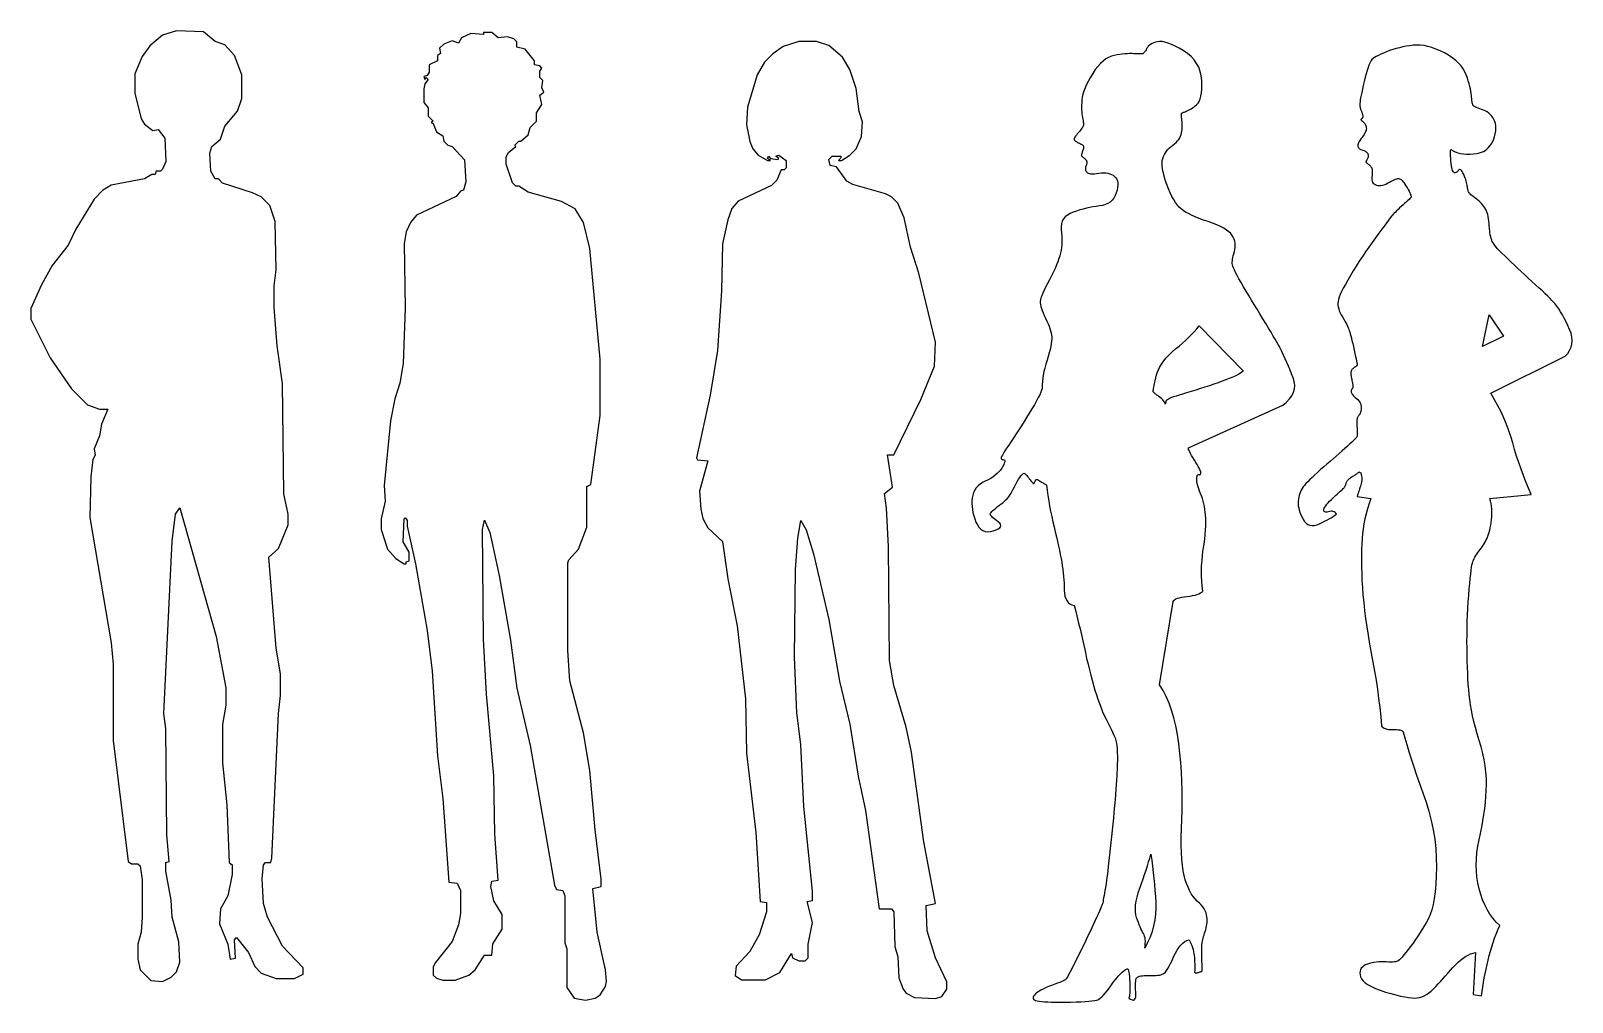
# Model space of a CAD drawing. Extents: x -1390 to 1230, y -629 to 1021.
import ezdxf

# ---------------------------------------------------------------- set-up
doc = ezdxf.new("R2010")
doc.units = 0
doc.header["$LTSCALE"] = 20
doc.layers.add('_____1', color=7, linetype='CONTINUOUS')

msp = doc.modelspace()

# ---------------------------------------------------------------- linework, layer by layer
at = {"layer": '_____1', "color": 0, "linetype": 'CONTINUOUS', "flags": 128}
for points in [[(-1142.7, 1021.4), (-1166.4, 1014.1), (-1166.4, 1014.1), (-1188.2, 995.9), (-1188.2, 995.9), (-1201, 977.7), (-1201, 977.7), (-1213.7, 948.5), (-1213.7, 948.5), (-1213.7, 915.7), (-1213.7, 915.7), (-1202.8, 872), (-1202.8, 872), (-1197.3, 862.9), (-1197.3, 862.9), (-1182.8, 852), (-1182.8, 852), (-1173.7, 853.8), (-1173.7, 853.8), (-1162.7, 839.2), (-1162.7, 839.2), (-1160.9, 799.2), (-1160.9, 799.2), (-1166.4, 786.4), (-1166.4, 786.4), (-1170, 782.8), (-1170, 782.8), (-1177.3, 782.8), (-1177.3, 782.8), (-1179.1, 777.3), (-1179.1, 777.3), (-1184.6, 777.3), (-1184.6, 777.3), (-1197.3, 770), (-1197.3, 770), (-1253.8, 759.1), (-1253.8, 759.1), (-1268.4, 750), (-1268.4, 750), (-1282.9, 735.4), (-1282.9, 735.4), (-1313.9, 684.4), (-1313.9, 684.4), (-1326.7, 657.1), (-1326.7, 657.1), (-1354, 622.5), (-1354, 622.5), (-1372.2, 589.7), (-1372.2, 589.7), (-1390.4, 549.6), (-1390.4, 549.6), (-1390.4, 531.4), (-1390.4, 531.4), (-1357.6, 465.8), (-1357.6, 465.8), (-1321.2, 413), (-1321.2, 413), (-1293.9, 385.7), (-1293.9, 385.7), (-1273.8, 378.4), (-1273.8, 378.4), (-1259.3, 378.4), (-1259.3, 378.4), (-1270.2, 352.9), (-1270.2, 352.9), (-1273.8, 332.9), (-1273.8, 332.9), (-1282.9, 311), (-1282.9, 311), (-1281.1, 300.1), (-1281.1, 300.1), (-1284.8, 292.8), (-1284.8, 292.8), (-1288.4, 263.6), (-1288.4, 263.6), (-1290.2, 194.4), (-1290.2, 194.4), (-1253.8, -18.7), (-1253.8, -18.7), (-1250.2, -55.1), (-1250.2, -55.1), (-1250.2, -184.4), (-1250.2, -184.4), (-1224.7, -390.3), (-1224.7, -390.3), (-1219.2, -393.9), (-1219.2, -393.9), (-1208.3, -393.9), (-1208.3, -393.9), (-1204.6, -397.6), (-1204.6, -397.6), (-1201, -421.2), (-1201, -421.2), (-1201, -485), (-1201, -485), (-1202.8, -510.5), (-1202.8, -510.5), (-1208.3, -530.5), (-1208.3, -530.5), (-1208.3, -556), (-1208.3, -556), (-1204.6, -574.2), (-1204.6, -574.2), (-1186.4, -592.5), (-1186.4, -592.5), (-1166.4, -594.3), (-1166.4, -594.3), (-1151.8, -587), (-1151.8, -587), (-1142.7, -577.9), (-1142.7, -577.9), (-1137.2, -561.5), (-1137.2, -561.5), (-1139, -526.9), (-1139, -526.9), (-1150, -485), (-1150, -485), (-1151.8, -455.9), (-1151.8, -455.9), (-1160.9, -406.7), (-1160.9, -406.7), (-1160.9, -392.1), (-1160.9, -392.1), (-1155.4, -390.3), (-1155.4, -390.3), (-1159.1, -344.7), (-1159.1, -344.7), (-1160.9, -164.4), (-1160.9, -164.4), (-1164.5, -138.9), (-1164.5, -138.9), (-1150, 154.3), (-1150, 154.3), (-1144.5, 199.9), (-1144.5, 199.9), (-1137.2, 210.8), (-1137.2, 210.8), (-1075.3, -7.8), (-1075.3, -7.8), (-1058.9, -95.2), (-1058.9, -95.2), (-1058.9, -124.3), (-1058.9, -124.3), (-1064.4, -157.1), (-1064.4, -157.1), (-1064.4, -222.7), (-1064.4, -222.7), (-1057.1, -293.7), (-1057.1, -293.7), (-1053.4, -392.1), (-1053.4, -392.1), (-1048, -395.7), (-1048, -395.7), (-1048, -412.1), (-1048, -412.1), (-1055.3, -448.6), (-1055.3, -448.6), (-1068, -470.4), (-1068, -470.4), (-1069.8, -495.9), (-1069.8, -495.9), (-1055.3, -530.5), (-1055.3, -530.5), (-1051.6, -556), (-1051.6, -556), (-1042.5, -554.2), (-1042.5, -554.2), (-1044.3, -523.2), (-1044.3, -523.2), (-1040.7, -519.6), (-1040.7, -519.6), (-1020.6, -545.1), (-1020.6, -545.1), (-1009.7, -568.8), (-1009.7, -568.8), (-998.8, -579.7), (-998.8, -579.7), (-973.3, -588.8), (-973.3, -588.8), (-942.3, -588.8), (-942.3, -588.8), (-927.7, -581.5), (-927.7, -581.5), (-927.7, -570.6), (-927.7, -570.6), (-962.4, -534.2), (-962.4, -534.2), (-987.9, -485), (-987.9, -485), (-995.1, -461.3), (-995.1, -461.3), (-997, -419.4), (-997, -419.4), (-995.1, -395.7), (-995.1, -395.7), (-991.5, -392.1), (-991.5, -392.1), (-982.4, -392.1), (-982.4, -392.1), (-980.6, -384.8), (-980.6, -384.8), (-969.6, -138.9), (-969.6, -138.9), (-966, -107.9), (-966, -107.9), (-966, -71.5), (-966, -71.5), (-973.3, -27.8), (-973.3, -27.8), (-986, 127), (-986, 127), (-969.6, 141.6), (-969.6, 141.6), (-953.2, 181.7), (-953.2, 181.7), (-953.2, 199.9), (-953.2, 199.9), (-960.5, 234.5), (-960.5, 234.5), (-962.4, 422.1), (-962.4, 422.1), (-971.5, 485.9), (-971.5, 485.9), (-976.9, 551.4), (-976.9, 551.4), (-976.9, 587.9), (-976.9, 587.9), (-973.3, 615.2), (-973.3, 615.2), (-975.1, 697.2), (-975.1, 697.2), (-984.2, 724.5), (-984.2, 724.5), (-998.8, 739.1), (-998.8, 739.1), (-1013.4, 746.3), (-1013.4, 746.3), (-1064.4, 762.7), (-1064.4, 762.7), (-1071.6, 770), (-1071.6, 770), (-1077.1, 770), (-1077.1, 770), (-1084.4, 782.8), (-1084.4, 782.8), (-1086.2, 813.7), (-1086.2, 813.7), (-1082.6, 824.7), (-1082.6, 824.7), (-1068, 837.4), (-1068, 837.4), (-1060.7, 859.3), (-1060.7, 859.3), (-1038.9, 884.8), (-1038.9, 884.8), (-1031.6, 906.6), (-1031.6, 906.6), (-1031.6, 946.7), (-1031.6, 946.7), (-1044.3, 979.5), (-1044.3, 979.5), (-1060.7, 997.7), (-1060.7, 997.7), (-1077.1, 1003.2), (-1077.1, 1003.2), (-1097.1, 1019.6), (-1097.1, 1019.6), (-1142.7, 1021.4)], [(-642.4, 1016.7), (-658.3, 1009.6), (-658.3, 1009.6), (-663.6, 1000.7), (-663.6, 1000.7), (-674.3, 1004.2), (-674.3, 1004.2), (-688.5, 998.9), (-688.5, 998.9), (-695.6, 991.8), (-695.6, 991.8), (-693.8, 983), (-693.8, 983), (-699.1, 979.4), (-699.1, 979.4), (-699.1, 970.5), (-699.1, 970.5), (-713.3, 963.4), (-713.3, 963.4), (-713.3, 951), (-713.3, 951), (-716.9, 945.7), (-716.9, 945.7), (-722.2, 943.9), (-722.2, 943.9), (-720.4, 938.6), (-720.4, 938.6), (-718.6, 942.2), (-718.6, 942.2), (-715.1, 938.6), (-715.1, 938.6), (-720.4, 931.5), (-720.4, 931.5), (-722.2, 922.7), (-722.2, 922.7), (-722.2, 899.6), (-722.2, 899.6), (-715.1, 890.7), (-715.1, 890.7), (-715.1, 876.5), (-715.1, 876.5), (-706.2, 867.7), (-706.2, 867.7), (-709.8, 865.9), (-709.8, 865.9), (-706.2, 864.1), (-706.2, 864.1), (-700.9, 849.9), (-700.9, 849.9), (-690.2, 842.8), (-690.2, 842.8), (-688.5, 834), (-688.5, 834), (-681.4, 826.9), (-681.4, 826.9), (-674.3, 825.1), (-674.3, 825.1), (-653, 802), (-653, 802), (-651.2, 764.8), (-651.2, 764.8), (-654.8, 750.6), (-654.8, 750.6), (-660.1, 748.8), (-660.1, 748.8), (-667.2, 740), (-667.2, 740), (-734.6, 708), (-734.6, 708), (-745.2, 695.6), (-745.2, 695.6), (-752.3, 679.7), (-752.3, 679.7), (-755.9, 660.2), (-755.9, 660.2), (-754.1, 550.2), (-754.1, 550.2), (-757.6, 456.2), (-757.6, 456.2), (-763, 422.5), (-763, 422.5), (-771.8, 395.9), (-771.8, 395.9), (-778.9, 358.6), (-778.9, 358.6), (-789.6, 248.7), (-789.6, 248.7), (-787.8, 222.1), (-787.8, 222.1), (-794.9, 191.9), (-794.9, 191.9), (-794.9, 174.2), (-794.9, 174.2), (-784.3, 140.5), (-784.3, 140.5), (-770.1, 124.5), (-770.1, 124.5), (-755.9, 115.6), (-755.9, 115.6), (-752.3, 115.6), (-752.3, 115.6), (-752.3, 119.2), (-752.3, 119.2), (-747, 121), (-747, 121), (-747, 135.2), (-747, 135.2), (-757.6, 152.9), (-757.6, 152.9), (-755.9, 191.9), (-755.9, 191.9), (-754.1, 193.7), (-754.1, 193.7), (-750.6, 190.1), (-750.6, 190.1), (-750.6, 179.5), (-750.6, 179.5), (-736.4, 115.6), (-736.4, 115.6), (-716.9, 2.1), (-716.9, 2.1), (-708, -67), (-708, -67), (-699.1, -210.7), (-699.1, -210.7), (-690.2, -283.4), (-690.2, -283.4), (-679.6, -425.3), (-679.6, -425.3), (-665.4, -427.1), (-665.4, -427.1), (-660.1, -439.5), (-660.1, -439.5), (-660.1, -478.5), (-660.1, -478.5), (-663.6, -498), (-663.6, -498), (-674.3, -526.4), (-674.3, -526.4), (-702.7, -561.9), (-702.7, -561.9), (-706.2, -569), (-706.2, -569), (-706.2, -583.2), (-706.2, -583.2), (-700.9, -588.5), (-700.9, -588.5), (-690.2, -592), (-690.2, -592), (-669, -592), (-669, -592), (-645.9, -583.2), (-645.9, -583.2), (-635.3, -574.3), (-635.3, -574.3), (-619.3, -549.5), (-619.3, -549.5), (-606.9, -549.5), (-606.9, -549.5), (-605.1, -530), (-605.1, -530), (-589.1, -505.1), (-589.1, -505.1), (-589.1, -480.3), (-589.1, -480.3), (-603.3, -457.2), (-603.3, -457.2), (-608.7, -432.4), (-608.7, -432.4), (-606.9, -423.5), (-606.9, -423.5), (-596.2, -421.8), (-596.2, -421.8), (-601.6, -343.7), (-601.6, -343.7), (-603.3, -244.4), (-603.3, -244.4), (-615.8, -106.1), (-615.8, -106.1), (-621.1, -12.1), (-621.1, -12.1), (-622.8, 174.2), (-622.8, 174.2), (-619.3, 190.1), (-619.3, 190.1), (-610.4, 168.9), (-610.4, 168.9), (-594.5, 96.1), (-594.5, 96.1), (-575, -13.8), (-575, -13.8), (-564.3, -95.4), (-564.3, -95.4), (-541.3, -193), (-541.3, -193), (-500.5, -430.6), (-500.5, -430.6), (-496.9, -437.7), (-496.9, -437.7), (-486.3, -439.5), (-486.3, -439.5), (-482.7, -448.4), (-482.7, -448.4), (-482.7, -528.2), (-482.7, -528.2), (-479.2, -538.8), (-479.2, -538.8), (-479.2, -604.5), (-479.2, -604.5), (-466.8, -622.2), (-466.8, -622.2), (-447.3, -625.7), (-447.3, -625.7), (-431.3, -622.2), (-431.3, -622.2), (-422.4, -616.9), (-422.4, -616.9), (-413.6, -602.7), (-413.6, -602.7), (-411.8, -593.8), (-411.8, -593.8), (-413.6, -574.3), (-413.6, -574.3), (-427.7, -510.4), (-427.7, -510.4), (-434.8, -436), (-434.8, -436), (-420.7, -432.4), (-420.7, -432.4), (-420.7, -420), (-420.7, -420), (-431.3, -336.6), (-431.3, -336.6), (-440.2, -235.5), (-440.2, -235.5), (-450.8, -171.7), (-450.8, -171.7), (-473.9, -83), (-473.9, -83), (-477.4, -31.6), (-477.4, -31.6), (-477.4, 117.4), (-477.4, 117.4), (-475.6, 122.7), (-475.6, 122.7), (-459.7, 140.5), (-459.7, 140.5), (-445.5, 177.7), (-445.5, 177.7), (-445.5, 246.9), (-445.5, 246.9), (-438.4, 250.4), (-438.4, 250.4), (-422.4, 367.5), (-422.4, 367.5), (-422.4, 463.3), (-422.4, 463.3), (-440.2, 651.3), (-440.2, 651.3), (-450.8, 695.6), (-450.8, 695.6), (-465, 718.7), (-465, 718.7), (-488.1, 731.1), (-488.1, 731.1), (-544.8, 747.1), (-544.8, 747.1), (-560.8, 757.7), (-560.8, 757.7), (-566.1, 757.7), (-566.1, 757.7), (-571.4, 763), (-571.4, 763), (-582.1, 795), (-582.1, 795), (-582.1, 807.4), (-582.1, 807.4), (-578.5, 814.5), (-578.5, 814.5), (-566.1, 825.1), (-566.1, 825.1), (-567.9, 826.9), (-567.9, 826.9), (-560.8, 834), (-560.8, 834), (-557.2, 834), (-557.2, 834), (-544.8, 844.6), (-544.8, 844.6), (-541.3, 857), (-541.3, 857), (-530.6, 867.7), (-530.6, 867.7), (-530.6, 881.9), (-530.6, 881.9), (-521.8, 896.1), (-521.8, 896.1), (-525.3, 912), (-525.3, 912), (-518.2, 917.3), (-518.2, 917.3), (-521.8, 924.4), (-521.8, 924.4), (-520, 936.8), (-520, 936.8), (-525.3, 942.2), (-525.3, 942.2), (-525.3, 952.8), (-525.3, 952.8), (-521.8, 958.1), (-521.8, 958.1), (-525.3, 961.7), (-525.3, 961.7), (-534.2, 963.4), (-534.2, 963.4), (-534.2, 970.5), (-534.2, 970.5), (-550.1, 990.1), (-550.1, 990.1), (-564.3, 993.6), (-564.3, 993.6), (-564.3, 1002.5), (-564.3, 1002.5), (-569.6, 1007.8), (-569.6, 1007.8), (-580.3, 1011.3), (-580.3, 1011.3), (-596.2, 1009.6), (-596.2, 1009.6), (-606.9, 1018.4), (-606.9, 1018.4), (-621.1, 1018.4), (-621.1, 1018.4), (-621.1, 1014.9), (-621.1, 1014.9), (-642.4, 1016.7)], [(-85, 1003.4), (-111.6, 994.5), (-111.6, 994.5), (-129.3, 982.1), (-129.3, 982.1), (-143.5, 967.9), (-143.5, 967.9), (-155.9, 946.6), (-155.9, 946.6), (-171.9, 891.6), (-171.9, 891.6), (-173.7, 861.5), (-173.7, 861.5), (-168.3, 833.1), (-168.3, 833.1), (-163, 820.7), (-163, 820.7), (-154.2, 810), (-154.2, 810), (-138.2, 801.2), (-138.2, 801.2), (-132.9, 801.2), (-132.9, 801.2), (-138.2, 804.7), (-138.2, 804.7), (-136.4, 808.3), (-136.4, 808.3), (-132.9, 804.7), (-132.9, 804.7), (-120.5, 802.9), (-120.5, 802.9), (-118.7, 804.7), (-118.7, 804.7), (-124, 808.3), (-124, 808.3), (-118.7, 810), (-118.7, 810), (-106.3, 801.2), (-106.3, 801.2), (-106.3, 788.7), (-106.3, 788.7), (-109.8, 785.2), (-109.8, 785.2), (-115.1, 785.2), (-115.1, 785.2), (-122.2, 767.5), (-122.2, 767.5), (-131.1, 758.6), (-131.1, 758.6), (-187.9, 732), (-187.9, 732), (-198.5, 719.6), (-198.5, 719.6), (-205.6, 700.1), (-205.6, 700.1), (-214.5, 659.3), (-214.5, 659.3), (-216.2, 579.5), (-216.2, 579.5), (-223.3, 478.4), (-223.3, 478.4), (-235.7, 402.1), (-235.7, 402.1), (-258.8, 295.7), (-258.8, 295.7), (-257, 292.1), (-257, 292.1), (-239.3, 290.4), (-239.3, 290.4), (-253.5, 238.9), (-253.5, 238.9), (-251.7, 208.8), (-251.7, 208.8), (-248.2, 192.8), (-248.2, 192.8), (-239.3, 176.8), (-239.3, 176.8), (-214.5, 153.8), (-214.5, 153.8), (-205.6, 89.9), (-205.6, 89.9), (-189.6, 10.1), (-189.6, 10.1), (-175.4, -114), (-175.4, -114), (-173.7, -206.3), (-173.7, -206.3), (-157.7, -341.1), (-157.7, -341.1), (-150.6, -458.1), (-150.6, -458.1), (-140, -459.9), (-140, -459.9), (-140, -475.9), (-140, -475.9), (-152.4, -514.9), (-152.4, -514.9), (-168.3, -543.3), (-168.3, -543.3), (-191.4, -568.1), (-191.4, -568.1), (-193.2, -584.1), (-193.2, -584.1), (-182.5, -591.1), (-182.5, -591.1), (-141.7, -591.1), (-141.7, -591.1), (-116.9, -578.7), (-116.9, -578.7), (-97.4, -546.8), (-97.4, -546.8), (-95.6, -553.9), (-95.6, -553.9), (-85, -559.2), (-85, -559.2), (-74.3, -559.2), (-74.3, -559.2), (-69, -553.9), (-69, -553.9), (-69, -530.8), (-69, -530.8), (-61.9, -493.6), (-61.9, -493.6), (-70.8, -458.1), (-70.8, -458.1), (-61.9, -456.4), (-61.9, -456.4), (-61.9, -440.4), (-61.9, -440.4), (-76.1, -296.7), (-76.1, -296.7), (-81.4, -192.1), (-81.4, -192.1), (-88.5, -137.1), (-88.5, -137.1), (-92.1, -43.1), (-92.1, -43.1), (-90.3, 105.9), (-90.3, 105.9), (-86.8, 159.1), (-86.8, 159.1), (-81.4, 189.3), (-81.4, 189.3), (-72.6, 173.3), (-72.6, 173.3), (-60.2, 132.5), (-60.2, 132.5), (-33.6, 20.8), (-33.6, 20.8), (-15.8, -83.9), (-15.8, -83.9), (1.9, -156.6), (1.9, -156.6), (16.1, -245.3), (16.1, -245.3), (28.5, -303.8), (28.5, -303.8), (51.6, -470.5), (51.6, -470.5), (72.9, -470.5), (72.9, -470.5), (76.4, -475.9), (76.4, -475.9), (78.2, -534.4), (78.2, -534.4), (83.5, -552.1), (83.5, -552.1), (85.3, -587.6), (85.3, -587.6), (92.4, -607.1), (92.4, -607.1), (97.7, -614.2), (97.7, -614.2), (111.9, -621.3), (111.9, -621.3), (147.4, -623.1), (147.4, -623.1), (158, -619.5), (158, -619.5), (166.9, -607.1), (166.9, -607.1), (166.9, -594.7), (166.9, -594.7), (147.4, -553.9), (147.4, -553.9), (133.2, -507.8), (133.2, -507.8), (131.4, -465.2), (131.4, -465.2), (147.4, -461.7), (147.4, -461.7), (127.8, -357), (127.8, -357), (106.6, -204.5), (106.6, -204.5), (97.7, -161.9), (97.7, -161.9), (76.4, -91), (76.4, -91), (69.3, -48.4), (69.3, -48.4), (67.5, 144.9), (67.5, 144.9), (64, 210.5), (64, 210.5), (60.5, 235.4), (60.5, 235.4), (74.6, 246), (74.6, 246), (65.8, 301), (65.8, 301), (76.4, 301), (76.4, 301), (122.5, 395), (122.5, 395), (145.6, 451.8), (145.6, 451.8), (147.4, 492.5), (147.4, 492.5), (119, 609.6), (119, 609.6), (104.8, 653.9), (104.8, 653.9), (94.2, 703.6), (94.2, 703.6), (83.5, 728.4), (83.5, 728.4), (72.9, 739.1), (72.9, 739.1), (62.2, 744.4), (62.2, 744.4), (7.2, 760.4), (7.2, 760.4), (-3.4, 765.7), (-3.4, 765.7), (-21.1, 790.5), (-21.1, 790.5), (-31.8, 792.3), (-31.8, 792.3), (-33.6, 802.9), (-33.6, 802.9), (-28.2, 808.3), (-28.2, 808.3), (-14, 808.3), (-14, 808.3), (-12.3, 806.5), (-12.3, 806.5), (-17.6, 801.2), (-17.6, 801.2), (-12.3, 801.2), (-12.3, 801.2), (1.9, 810), (1.9, 810), (12.6, 820.7), (12.6, 820.7), (21.4, 842), (21.4, 842), (23.2, 866.8), (23.2, 866.8), (17.9, 884.5), (17.9, 884.5), (12.6, 923.5), (12.6, 923.5), (1.9, 955.5), (1.9, 955.5), (-10.5, 976.8), (-10.5, 976.8), (-33.6, 996.3), (-33.6, 996.3), (-54.8, 1003.4), (-54.8, 1003.4), (-85, 1003.4)], [(1217.7, 468.5), (1222.1, 473.3), (1225.4, 478.3), (1227.8, 483.6), (1229.3, 489.1), (1229.7, 494.9), (1229.2, 501), (1227.8, 507.4), (1225.4, 514), (1222.4, 520.6), (1219.4, 526.9), (1216.4, 532.9), (1213.3, 538.5), (1210.1, 543.9), (1206.8, 548.9), (1203.5, 553.6), (1200.2, 558), (1200.2, 558), (1198.1, 560.5), (1195.4, 563.4), (1192.2, 566.7), (1188.4, 570.5), (1184.1, 574.7), (1179.1, 579.3), (1173.7, 584.3), (1167.6, 589.8), (1161.4, 595.5), (1155.2, 601.1), (1149.2, 606.6), (1143.2, 612.2), (1137.3, 617.6), (1131.5, 623), (1125.8, 628.4), (1120.2, 633.7), (1115, 638.8), (1110.3, 643.5), (1106.1, 647.8), (1102.5, 651.7), (1099.5, 655.3), (1097.1, 658.4), (1095.2, 661.2), (1093.9, 663.6), (1092.9, 665.9), (1092, 668.5), (1091.3, 671.4), (1090.6, 674.6), (1090, 678), (1089.6, 681.7), (1089.2, 685.6), (1088.9, 689.9), (1088.7, 694.1), (1088.2, 698.2), (1087.7, 702), (1087, 705.6), (1086.1, 709), (1085.1, 712.2), (1084, 715.1), (1082.7, 717.8), (1081.2, 720.4), (1079.6, 722.9), (1077.8, 725.3), (1075.8, 727.7), (1073.7, 729.9), (1071.4, 732.1), (1068.9, 734.2), (1066.2, 736.2), (1063.7, 738.2), (1061.4, 739.9), (1059.4, 741.5), (1057.6, 742.9), (1056.2, 744.2), (1055.1, 745.3), (1054.3, 746.3), (1053.8, 747), (1053.5, 747.8), (1053.1, 748.8), (1052.8, 749.8), (1052.5, 751), (1052.2, 752.4), (1052, 753.9), (1051.7, 755.5), (1051.5, 757.3), (1051.2, 759.3), (1050.8, 761.3), (1050.2, 763.6), (1049.5, 766), (1048.7, 768.6), (1047.7, 771.3), (1046.6, 774.1), (1045.3, 777.1), (1044, 780), (1042.8, 782.2), (1041.6, 784), (1040.4, 785.1), (1039.3, 785.8), (1038.3, 785.8), (1037.3, 785.3), (1036.3, 784.3), (1035.4, 783.1), (1034.5, 782.1), (1033.5, 781.3), (1032.6, 780.8), (1031.7, 780.4), (1030.8, 780.2), (1029.9, 780.3), (1028.9, 780.5), (1028, 781.2), (1027.2, 782.3), (1026.4, 784), (1025.7, 786.2), (1025.1, 788.9), (1024.5, 792.1), (1024, 795.9), (1023.6, 800.1), (1023.2, 804.4), (1022.9, 808.2), (1022.8, 811.4), (1022.7, 814.1), (1022.8, 816.3), (1023, 818), (1023.3, 819.1), (1023.7, 819.7), (1023.7, 819.7), (1027.2, 817.5), (1031.1, 815.6), (1035.3, 814.1), (1040, 812.9), (1045, 812.1), (1050.3, 811.8), (1056.1, 811.7), (1062.2, 812.1), (1068.3, 813), (1073.8, 814.4), (1078.8, 816.5), (1083.3, 819.2), (1087.2, 822.5), (1090.6, 826.4), (1093.5, 831), (1095.8, 836.1), (1097.6, 841.4), (1099, 846.4), (1099.8, 851.2), (1100.2, 855.7), (1100.1, 859.9), (1099.4, 863.8), (1098.3, 867.4), (1096.7, 870.8), (1094.8, 873.9), (1092.6, 876.7), (1090.3, 879.2), (1087.8, 881.5), (1085.1, 883.5), (1082.1, 885.2), (1079, 886.7), (1075.8, 887.9), (1072.6, 888.9), (1069.7, 889.9), (1067.3, 890.9), (1065.3, 891.8), (1063.6, 892.7), (1062.3, 893.6), (1061.4, 894.5), (1060.9, 895.3), (1060.6, 896.2), (1060.3, 897.5), (1060, 899), (1059.7, 900.9), (1059.4, 903.1), (1059.1, 905.6), (1058.8, 908.5), (1058.5, 911.6), (1058.1, 915), (1057.6, 918.7), (1056.8, 922.7), (1055.8, 926.9), (1054.6, 931.4), (1053.2, 936.2), (1051.6, 941.2), (1049.8, 946.5), (1047.5, 951.8), (1044.6, 957), (1041, 961.9), (1036.7, 966.7), (1031.7, 971.2), (1026, 975.6), (1019.7, 979.8), (1012.6, 983.8), (1005.3, 987.4), (998.2, 990.4), (991.3, 992.9), (984.5, 994.8), (978, 996.2), (971.6, 996.9), (965.4, 997.1), (959.3, 996.8), (953.4, 996), (947.6, 995.1), (941.8, 994), (936.1, 992.7), (930.5, 991.2), (924.9, 989.5), (919.4, 987.7), (914, 985.6), (908.9, 983.5), (904.3, 981.5), (900.3, 979.6), (896.7, 977.7), (893.7, 975.9), (891.3, 974.1), (889.3, 972.4), (887.9, 970.8), (886.8, 968.9), (885.5, 966.3), (884.2, 962.9), (882.8, 958.9), (881.3, 954.1), (879.7, 948.6), (878, 942.4), (876.3, 935.5), (874.6, 928.6), (873.2, 922.3), (871.9, 916.7), (870.9, 911.8), (870.1, 907.5), (869.5, 903.9), (869.1, 900.9), (868.9, 898.6), (868.9, 896.7), (868.9, 895), (869, 893.3), (869.2, 891.8), (869.4, 890.4), (869.7, 889.1), (870.1, 888), (870.5, 887), (871, 886), (871.4, 885.1), (871.8, 884), (872.2, 883), (872.6, 881.9), (872.9, 880.8), (873.2, 879.7), (873.4, 878.5), (873.6, 877.4), (873.8, 876.4), (873.8, 875.4), (873.7, 874.6), (873.5, 873.9), (873.3, 873.4), (872.9, 872.9), (872.5, 872.5), (872.1, 872.2), (871.7, 871.9), (871.4, 871.6), (871.1, 871.3), (870.9, 871.1), (870.8, 870.9), (870.7, 870.6), (870.7, 870.4), (870.8, 870.2), (871, 869.9), (871.4, 869.5), (871.8, 869.1), (872.4, 868.5), (873, 867.9), (873.8, 867.3), (874.7, 866.5), (875.6, 865.7), (876.4, 864.8), (877.2, 863.8), (877.8, 862.7), (878.4, 861.5), (879, 860.2), (879.4, 858.8), (879.7, 857.3), (879.9, 855.8), (879.8, 854), (879.3, 852.1), (878.6, 850.1), (877.5, 847.9), (876.1, 845.5), (874.5, 843), (872.5, 840.4), (870.6, 837.7), (868.9, 835.3), (867.5, 833.1), (866.5, 831), (865.8, 829.2), (865.3, 827.6), (865.2, 826.2), (865.4, 825), (865.8, 823.9), (866.4, 822.9), (867.2, 822), (868.1, 821.1), (869.3, 820.3), (870.6, 819.6), (872.2, 819), (873.9, 818.4), (875.6, 817.8), (877.2, 817.2), (878.5, 816.5), (879.7, 815.7), (880.7, 814.8), (881.5, 813.9), (882.1, 812.9), (882.5, 811.8), (882.8, 810.7), (882.9, 809.6), (883, 808.5), (882.9, 807.4), (882.7, 806.4), (882.4, 805.3), (882, 804.3), (881.4, 803.3), (880.8, 802.4), (880.4, 801.5), (879.9, 800.8), (879.6, 800.2), (879.4, 799.6), (879.2, 799.2), (879.1, 798.8), (879.1, 798.6), (879.2, 798.4), (879.4, 798), (879.8, 797.6), (880.3, 797.1), (881, 796.4), (881.8, 795.7), (882.8, 794.9), (883.9, 794), (885.1, 793), (886.1, 792.1), (887, 791.2), (887.7, 790.3), (888.4, 789.4), (888.9, 788.5), (889.3, 787.7), (889.6, 786.8), (889.9, 785.9), (890, 784.7), (890, 783.3), (890, 781.7), (889.9, 779.8), (889.8, 777.7), (889.5, 775.4), (889.2, 772.8), (889, 770.3), (889.2, 768), (889.7, 765.9), (890.5, 764.1), (891.7, 762.6), (893.2, 761.2), (895, 760.2), (897.2, 759.4), (899.6, 758.8), (902.1, 758.6), (904.7, 758.7), (907.3, 759.1), (910.1, 759.9), (913, 760.9), (915.9, 762.3), (919, 764), (921.9, 765.8), (924.7, 767.2), (927.2, 768.4), (929.5, 769.3), (931.6, 769.9), (933.4, 770.3), (935, 770.3), (936.4, 770.1), (937.7, 769.6), (939.1, 768.7), (940.5, 767.3), (942.1, 765.6), (943.7, 763.6), (945.4, 761.1), (947.2, 758.2), (949.1, 755), (950.8, 751.7), (952.4, 748.8), (953.6, 746.3), (954.6, 744.1), (955.4, 742.3), (955.9, 740.9), (956.1, 739.8), (956.1, 739.2), (955.8, 738.5), (955.1, 737.6), (953.9, 736.3), (952.4, 734.8), (950.5, 733), (948.2, 730.8), (945.5, 728.4), (942.4, 725.7), (939.3, 723), (936.4, 720.4), (933.7, 717.9), (931.3, 715.6), (929.2, 713.5), (927.2, 711.6), (925.6, 709.8), (924.2, 708.2), (922.6, 706.2), (920.5, 703.5), (917.7, 699.9), (914.5, 695.5), (910.6, 690.3), (906.1, 684.3), (901.1, 677.5), (895.5, 669.9), (889.7, 661.9), (884, 653.8), (878.5, 645.8), (873.1, 637.8), (867.8, 629.7), (862.6, 621.6), (857.6, 613.6), (852.7, 605.5), (848.1, 597.7), (844.2, 590.6), (840.7, 584.1), (837.8, 578.3), (835.5, 573.1), (833.7, 568.6), (832.4, 564.7), (831.7, 561.4), (831.5, 558.4), (831.6, 555.4), (832, 552.2), (832.8, 549), (833.9, 545.6), (835.3, 542.2), (837, 538.7), (839.1, 535.1), (841.3, 531.6), (843.3, 528.2), (845, 525.1), (846.6, 522.1), (848, 519.3), (849.2, 516.6), (850.2, 514.2), (850.9, 512), (851.7, 509.6), (852.5, 506.7), (853.4, 503.3), (854.4, 499.4), (855.4, 495), (856.6, 490.2), (857.8, 484.8), (859.1, 479), (860.4, 473.3), (861.5, 468.2), (862.4, 463.9), (863.1, 460.3), (863.6, 457.4), (864, 455.3), (864.1, 453.8), (864.1, 453), (863.9, 452.6), (863.6, 452.2), (863.2, 451.7), (862.7, 451.3), (862, 450.8), (861.2, 450.2), (860.3, 449.7), (859.3, 449.1), (858.3, 448.5), (857.4, 447.8), (856.6, 447.1), (855.8, 446.3), (855.2, 445.4), (854.7, 444.5), (854.3, 443.6), (853.9, 442.6), (853.7, 441.4), (853.6, 440.2), (853.6, 438.7), (853.6, 437.1), (853.8, 435.4), (854, 433.5), (854.4, 431.4), (854.9, 429.2), (855.3, 427), (855.7, 425.1), (856.1, 423.3), (856.4, 421.8), (856.7, 420.5), (856.9, 419.4), (857, 418.5), (857.1, 417.8), (857.1, 417.2), (857.1, 416.7), (857, 416.1), (856.8, 415.5), (856.6, 414.9), (856.3, 414.4), (855.9, 413.8), (855.5, 413.2), (855.1, 412.6), (854.8, 412), (854.5, 411.3), (854.3, 410.6), (854.2, 409.8), (854.1, 409), (854.1, 408.2), (854.2, 407.3), (854.4, 406.3), (854.9, 405.3), (855.6, 404.1), (856.6, 402.8), (857.8, 401.4), (859.3, 399.9), (861.1, 398.3), (863.1, 396.6), (865.1, 394.8), (866.8, 392.9), (868.2, 391), (869.3, 389), (870.2, 387), (870.7, 384.9), (871, 382.7), (871, 380.5), (870.8, 378.4), (870.5, 376.4), (870.2, 374.6), (869.8, 372.9), (869.3, 371.4), (868.7, 370.1), (868, 369), (867.3, 368), (866.6, 367.1), (865.9, 366.3), (865.4, 365.4), (864.9, 364.5), (864.5, 363.7), (864.2, 362.8), (864, 362), (863.9, 361.2), (863.8, 360.2), (863.7, 359), (863.7, 357.5), (863.7, 355.7), (863.8, 353.7), (863.8, 351.4), (863.9, 348.9), (864.1, 346.1), (864.2, 343.3), (864.3, 340.8), (864.3, 338.6), (864.3, 336.6), (864.2, 334.9), (864.1, 333.5), (864, 332.4), (863.8, 331.6), (863.3, 330.6), (862.2, 329.3), (860.5, 327.5), (858.2, 325.2), (855.4, 322.5), (852, 319.4), (848, 315.8), (843.4, 311.8), (838.5, 307.5), (833.6, 303.1), (828.5, 298.7), (823.4, 294.3), (818.1, 289.7), (812.8, 285.1), (807.4, 280.4), (802, 275.7), (796.7, 271), (791.9, 266.6), (787.5, 262.6), (783.6, 258.8), (780.1, 255.2), (777.1, 252), (774.6, 249), (772.5, 246.3), (770.7, 243.7), (769.2, 241), (767.8, 238.1), (766.7, 235.1), (765.7, 231.9), (765, 228.7), (764.4, 225.3), (764.1, 221.7), (764, 218.1), (764.2, 214.4), (764.8, 210.7), (765.6, 206.9), (766.8, 203.1), (768.3, 199.2), (770.1, 195.3), (772.2, 191.3), (774.6, 187.7), (777.3, 184.8), (780.4, 182.7), (783.7, 181.4), (787.3, 180.8), (791.3, 181), (795.5, 182), (800.1, 183.7), (804.6, 185.8), (808.9, 187.9), (812.9, 189.9), (816.6, 192), (820.1, 194), (823.3, 196), (826.2, 198.1), (828.9, 200.1), (828.9, 200.1), (827.8, 201.6), (826.6, 202.9), (825.2, 203.9), (823.6, 204.6), (821.9, 204.9), (820, 205), (817.9, 204.8), (815.7, 204.2), (813.5, 203.7), (811.7, 203.5), (810.2, 203.5), (809, 203.9), (808.2, 204.6), (807.7, 205.5), (807.6, 206.8), (807.7, 208.4), (808.3, 210.2), (809.3, 212.2), (810.7, 214.4), (812.5, 216.8), (814.7, 219.4), (817.4, 222.2), (820.4, 225.2), (823.9, 228.4), (827.4, 231.5), (830.5, 234.3), (833.2, 236.7), (835.6, 238.9), (837.6, 240.7), (839.2, 242.2), (840.4, 243.4), (841.3, 244.2), (841.9, 244.9), (842.5, 245.7), (843, 246.5), (843.5, 247.3), (844, 248.2), (844.4, 249.2), (844.7, 250.2), (845, 251.3), (845.3, 252.3), (845.7, 253.4), (846.2, 254.4), (846.7, 255.4), (847.2, 256.3), (847.9, 257.2), (848.6, 258.1), (849.3, 258.9), (850.1, 259.8), (851.1, 260.6), (852.1, 261.4), (853.2, 262.2), (854.3, 263), (855.6, 263.8), (857, 264.6), (858.4, 265.4), (859.8, 266.2), (861.2, 267), (862.4, 267.8), (863.6, 268.7), (864.7, 269.5), (865.6, 270.3), (866.5, 271.1), (867.3, 272), (867.3, 272), (870.7, 270.3), (871.3, 267.5), (871.7, 264.8), (871.9, 262.1), (872, 259.5), (871.9, 257), (871.6, 254.5), (871.1, 252.1), (870.5, 249.8), (869.7, 247.5), (869, 245.2), (868.2, 242.8), (867.4, 240.4), (866.6, 237.9), (865.7, 235.4), (864.9, 232.8), (864, 230.2), (864, 230.2), (887.4, 226.8), (884.5, 218), (881.9, 209.2), (879.5, 200.5), (877.5, 191.9), (875.8, 183.4), (874.4, 174.9), (873.3, 166.5), (872.5, 158.2), (872, 149.7), (871.6, 140.7), (871.4, 131.1), (871.4, 121.1), (871.6, 110.5), (871.9, 99.3), (872.4, 87.7), (873.2, 75.5), (874.1, 62.9), (875.3, 49.9), (876.8, 36.5), (878.5, 22.8), (880.6, 8.7), (882.9, -5.8), (885.4, -20.7), (888.2, -35.9), (891.1, -51.3), (893.8, -66.7), (896.3, -82.2), (898.6, -97.6), (900.7, -113.1), (902.6, -128.6), (904.3, -144.1), (905.8, -159.6), (905.8, -159.6), (906.8, -161.1), (908.3, -162.4), (910, -163.5), (912.2, -164.4), (914.7, -165.1), (917.6, -165.6), (920.8, -165.8), (924.4, -165.8), (928, -165.8), (931.3, -165.9), (934.1, -166.2), (936.6, -166.6), (938.6, -167.1), (940.3, -167.8), (941.7, -168.6), (942.6, -169.6), (942.6, -169.6), (945.3, -180.1), (948.4, -191.4), (952, -203.3), (955.9, -215.9), (960.3, -229.2), (965.2, -243.2), (970.4, -257.9), (976.1, -273.3), (981.6, -289.1), (986.3, -304.8), (990.3, -320.6), (993.6, -336.4), (996, -352.2), (997.8, -368), (998.7, -383.8), (999, -399.6), (998.6, -414.8), (997.9, -428.8), (996.7, -441.6), (995.2, -453.1), (993.3, -463.4), (991, -472.5), (988.3, -480.4), (985.3, -487.1), (981.9, -493.1), (978.5, -499.1), (974.9, -505.1), (971.2, -511), (967.3, -516.9), (963.3, -522.8), (959.2, -528.7), (954.9, -534.5), (950.8, -540), (947.1, -544.8), (943.7, -549), (940.8, -552.5), (938.2, -555.3), (936, -557.4), (934.2, -558.9), (932.8, -559.7), (931.3, -560.2), (929.5, -560.5), (927.2, -560.8), (924.5, -561), (921.4, -561), (917.9, -561), (914, -560.9), (909.6, -560.8), (905.1, -560.7), (900.8, -560.8), (896.7, -561.1), (892.7, -561.6), (888.9, -562.4), (885.3, -563.3), (881.8, -564.5), (878.5, -565.9), (875.6, -567.6), (873.1, -569.5), (871.3, -571.6), (870, -574), (869.2, -576.6), (868.9, -579.5), (869.2, -582.7), (870.1, -586.1), (871.7, -589.6), (874.4, -593), (878.1, -596.4), (882.9, -599.6), (888.7, -602.8), (895.6, -606), (903.5, -609), (912.5, -612), (921.7, -614.7), (930.2, -617), (937.9, -618.9), (945, -620.4), (951.4, -621.5), (957.1, -622.1), (962.1, -622.3), (966.4, -622.1), (970.4, -621.4), (974.3, -620.2), (978.3, -618.5), (982.3, -616.3), (986.2, -613.6), (990.2, -610.4), (994.2, -606.6), (998.2, -602.4), (1002.2, -597.8), (1006.3, -593.3), (1010.4, -588.8), (1014.5, -584.2), (1018.7, -579.6), (1022.9, -575), (1027.1, -570.4), (1031.4, -565.8), (1035.7, -561.5), (1040, -557.6), (1044.2, -554.2), (1048.5, -551.4), (1052.8, -549.1), (1057, -547.2), (1061.3, -545.9), (1065.5, -545.1), (1065.5, -545.1), (1061.3, -616.2), (1075.6, -618.7), (1076.6, -611), (1077.8, -603.4), (1079, -595.8), (1080.4, -588.1), (1081.8, -580.5), (1083.4, -572.9), (1085, -565.3), (1086.8, -557.8), (1088.7, -550.2), (1090.7, -542.7), (1092.9, -535.3), (1095.3, -527.9), (1097.9, -520.6), (1100.6, -513.4), (1103.5, -506.2), (1106.5, -499.1), (1106.5, -499.1), (1100.5, -493.1), (1095, -486.6), (1089.9, -479.6), (1085.3, -472), (1081.2, -463.9), (1077.5, -455.3), (1074.3, -446.2), (1071.6, -436.5), (1069.4, -426.6), (1067.9, -416.5), (1067, -406.3), (1066.6, -395.9), (1067, -385.5), (1067.9, -374.9), (1069.4, -364.2), (1071.6, -353.3), (1074, -342.5), (1076.1, -331.8), (1078, -321.1), (1079.6, -310.6), (1081, -300.1), (1082.2, -289.8), (1083.1, -279.5), (1083.8, -269.4), (1084.1, -259.2), (1083.9, -248.9), (1083.1, -238.5), (1081.9, -227.9), (1080.1, -217.2), (1077.9, -206.4), (1075.1, -195.4), (1071.8, -184.3), (1068.4, -173.3), (1065.4, -162.7), (1062.7, -152.5), (1060.4, -142.6), (1058.4, -133), (1056.7, -123.8), (1055.5, -115), (1054.5, -106.5), (1053.8, -98), (1053.2, -89.2), (1052.6, -79.9), (1052.2, -70.3), (1051.8, -60.2), (1051.4, -49.8), (1051.2, -39), (1051, -27.8), (1050.9, -16.4), (1051, -5.1), (1051.2, 6.2), (1051.5, 17.5), (1051.9, 28.7), (1052.5, 40), (1053.1, 51.1), (1054, 62.3), (1054.8, 72.9), (1055.6, 82.4), (1056.5, 90.9), (1057.2, 98.2), (1058, 104.5), (1058.7, 109.7), (1059.4, 113.9), (1060.1, 116.9), (1060.9, 119.4), (1061.9, 122), (1063, 124.5), (1064.3, 127.1), (1065.8, 129.7), (1067.5, 132.3), (1069.4, 134.9), (1071.5, 137.5), (1073.5, 140.1), (1075.5, 142.8), (1077.4, 145.5), (1079.2, 148.2), (1080.8, 151), (1082.4, 153.8), (1083.8, 156.6), (1085.1, 159.5), (1086.3, 162.5), (1087.5, 165.8), (1088.5, 169.3), (1089.5, 173), (1090.4, 177), (1091.2, 181.2), (1091.9, 185.7), (1092.5, 190.4), (1093, 195.3), (1093.2, 200), (1093.2, 204.6), (1093, 209.2), (1092.6, 213.7), (1091.9, 218.2), (1090.9, 222.5), (1089.8, 226.8), (1089.8, 226.8), (1160, 233.5), (1155.4, 244.2), (1151, 255), (1146.8, 265.8), (1142.8, 276.7), (1138.9, 287.7), (1135.3, 298.7), (1131.9, 309.8), (1128.6, 321), (1125.3, 332.2), (1121.6, 343.1), (1117.5, 354), (1113, 364.6), (1108.2, 375.1), (1103, 385.5), (1097.4, 395.7), (1091.5, 405.8), (1091.5, 405.8), (1217.7, 468.5)], [(1088.9, 538.8), (1113.2, 502.8), (1077.2, 485.2)]]:
    msp.add_lwpolyline(points, close=True, dxfattribs=at)
at = {"layer": '_____1', "color": 0, "flags": 128}
for points in [[(587.5, 292), (585, 296.1), (582.8, 299.8), (581, 303), (579.6, 305.8), (578.5, 308.1), (577.8, 310.1), (577.5, 311.5), (577.5, 312.6), (577.5, 312.6), (737.7, 385.2), (744.1, 390.5), (749.2, 395.9), (753.2, 401.4), (756, 407.2), (757.6, 413.1), (758.1, 419.2), (757.3, 425.5), (755.4, 432), (752.8, 438.5), (750.2, 445), (747.5, 451.3), (744.8, 457.7), (742, 464), (739.1, 470.2), (736.3, 476.3), (733.3, 482.4), (733.3, 482.4), (732, 485), (730.2, 488.3), (727.9, 492.3), (725, 497.2), (721.7, 502.7), (717.9, 509.1), (713.6, 516.2), (708.8, 524), (703.8, 532.2), (698.9, 540.2), (694.1, 548.2), (689.3, 556.1), (684.6, 563.8), (680, 571.5), (675.5, 579.1), (671.1, 586.5), (667, 593.6), (663.3, 600), (660.2, 605.7), (657.6, 610.7), (655.5, 615), (653.9, 618.6), (652.8, 621.6), (652.3, 623.8), (652, 625.8), (652, 628), (652.1, 630.5), (652.4, 633.2), (652.9, 636.1), (653.6, 639.3), (654.5, 642.7), (655.5, 646.3), (656.5, 650), (657, 653.6), (657.1, 657.1), (656.9, 660.6), (656.2, 664), (655.2, 667.3), (653.7, 670.6), (651.8, 673.8), (649.4, 676.9), (646.2, 679.9), (642.2, 682.9), (637.4, 685.9), (631.9, 688.8), (625.6, 691.7), (618.6, 694.5), (610.7, 697.2), (602.8, 699.9), (595.6, 702.7), (588.9, 705.4), (582.9, 708.1), (577.5, 710.8), (572.7, 713.5), (568.5, 716.2), (564.9, 718.8), (561.7, 721.8), (558.6, 725.4), (555.4, 729.7), (552.4, 734.6), (549.4, 740.1), (546.4, 746.3), (543.5, 753.1), (540.7, 760.5), (538.1, 767.9), (536, 774.8), (534.4, 781.2), (533.3, 787), (532.7, 792.2), (532.6, 796.9), (532.9, 801.1), (533.8, 804.7), (535, 807.9), (536.5, 811), (538.3, 814), (540.3, 816.9), (542.6, 819.6), (545.1, 822.3), (547.9, 824.8), (551, 827.1), (554, 829.5), (556.7, 831.9), (559, 834.4), (561.1, 837), (562.7, 839.6), (564.1, 842.4), (565.1, 845.2), (565.8, 848.1), (566.2, 851), (566.6, 853.8), (566.8, 856.5), (566.9, 859.2), (567, 861.9), (566.9, 864.4), (566.7, 866.9), (566.4, 869.3), (566.1, 871.6), (565.8, 873.6), (565.6, 875.4), (565.5, 876.9), (565.4, 878.2), (565.3, 879.2), (565.4, 879.9), (565.4, 880.5), (565.7, 880.9), (566.1, 881.3), (566.8, 881.8), (567.7, 882.3), (568.8, 882.9), (570.1, 883.4), (571.7, 884), (573.5, 884.7), (575.4, 885.4), (577.5, 886.4), (579.6, 887.5), (581.8, 888.8), (584.1, 890.3), (586.4, 891.9), (588.9, 893.8), (591.4, 895.8), (593.8, 898.3), (595.8, 901.5), (597.4, 905.6), (598.7, 910.3), (599.6, 915.9), (600.1, 922.1), (600.3, 929.2), (600.1, 937), (599.3, 944.9), (597.5, 952.4), (594.9, 959.5), (591.4, 966), (587.1, 972.2), (581.8, 977.8), (575.7, 983.1), (568.6, 987.8), (561.4, 992), (554.6, 995.6), (548.4, 998.4), (542.7, 1000.6), (537.5, 1002.2), (532.7, 1003), (528.5, 1003.2), (524.8, 1002.8), (521.4, 1001.9), (518.4, 1000.9), (515.6, 999.7), (513.2, 998.3), (511, 996.8), (509.2, 995.1), (507.6, 993.3), (506.4, 991.3), (505.3, 989.3), (504.3, 987.6), (503.4, 986.2), (502.6, 984.9), (501.8, 983.9), (501.2, 983.2), (500.6, 982.6), (500.1, 982.4), (499.5, 982.2), (498.5, 982.1), (497.1, 982.1), (495.3, 982.1), (493.2, 982.1), (490.7, 982.2), (487.8, 982.3), (484.5, 982.5), (481, 982.7), (477.2, 982.6), (473.3, 982.5), (469.3, 982.2), (465, 981.8), (460.6, 981.2), (456, 980.5), (451.2, 979.6), (446.4, 978.3), (441.7, 976.3), (437, 973.6), (432.4, 970.1), (427.9, 965.9), (423.5, 961), (419.1, 955.4), (414.9, 949.1), (410.9, 942.5), (407.4, 936.2), (404.3, 930.2), (401.8, 924.4), (399.7, 918.9), (398.1, 913.6), (397, 908.7), (396.4, 903.9), (396.1, 899.5), (395.9, 895.2), (395.8, 891.1), (395.9, 887.3), (396, 883.7), (396.3, 880.3), (396.7, 877.1), (397.2, 874.2), (397.8, 871.5), (398.2, 869), (398.6, 866.9), (398.8, 865), (399, 863.4), (399, 862.1), (399, 861), (398.9, 860.3), (398.6, 859.5), (398.1, 858.6), (397.4, 857.4), (396.4, 856), (395.2, 854.4), (393.8, 852.6), (392.2, 850.6), (390.3, 848.4), (388.5, 846.2), (386.9, 844.2), (385.6, 842.4), (384.5, 840.8), (383.8, 839.4), (383.3, 838.3), (383, 837.4), (383, 836.7), (383.3, 836.1), (383.7, 835.4), (384.4, 834.8), (385.3, 834.1), (386.3, 833.4), (387.6, 832.7), (389.1, 831.9), (390.7, 831.1), (392.4, 830.4), (393.9, 829.6), (395.2, 828.9), (396.3, 828.2), (397.2, 827.6), (397.9, 827), (398.5, 826.4), (398.8, 825.8), (399, 825.2), (399.1, 824.4), (399.1, 823.6), (399, 822.5), (398.8, 821.3), (398.5, 820), (398.1, 818.6), (397.5, 817), (397, 815.4), (396.6, 814), (396.2, 812.8), (395.9, 811.8), (395.7, 810.9), (395.6, 810.2), (395.5, 809.7), (395.5, 809.4), (395.7, 809.1), (395.9, 808.8), (396.3, 808.4), (396.7, 807.9), (397.3, 807.4), (398.1, 806.8), (398.9, 806.1), (399.8, 805.4), (400.8, 804.6), (401.7, 803.8), (402.4, 803), (403.1, 802.3), (403.6, 801.6), (404, 800.8), (404.4, 800.1), (404.6, 799.4), (404.8, 798.6), (404.8, 797.8), (404.8, 796.9), (404.6, 795.9), (404.4, 794.8), (404.1, 793.7), (403.7, 792.4), (403.2, 791.1), (402.7, 789.7), (402.5, 788.4), (402.4, 787.1), (402.5, 785.9), (402.7, 784.7), (403.2, 783.5), (403.8, 782.4), (404.6, 781.2), (405.7, 780.3), (407.3, 779.5), (409.2, 778.9), (411.6, 778.6), (414.4, 778.5), (417.6, 778.6), (421.3, 779), (425.3, 779.5), (429.5, 780), (433.4, 780.2), (437.1, 780), (440.5, 779.5), (443.7, 778.6), (446.7, 777.4), (449.4, 775.9), (451.9, 774.1), (454, 771.8), (455.6, 769.3), (456.7, 766.3), (457.3, 763), (457.4, 759.3), (457, 755.3), (456.1, 750.8), (454.8, 746.1), (452.9, 741.4), (450.5, 737.2), (447.7, 733.6), (444.4, 730.5), (440.5, 728), (436.3, 726.1), (431.5, 724.7), (426.2, 723.8), (420.7, 723.1), (415.1, 722.3), (409.6, 721.2), (404, 720), (398.4, 718.6), (392.8, 717), (387.1, 715.2), (381.5, 713.3), (376.2, 711), (371.7, 708.3), (368, 705.2), (365.1, 701.7), (363, 697.8), (361.6, 693.4), (361.1, 688.6), (361.3, 683.4), (361.9, 678.1), (362.2, 672.9), (362.3, 667.7), (362.3, 662.7), (362, 657.8), (361.5, 653.1), (360.8, 648.4), (359.9, 643.9), (358.8, 639.2), (357.3, 634.3), (355.4, 629.1), (353.3, 623.6), (350.7, 617.7), (347.8, 611.6), (344.6, 605.2), (341.1, 598.5), (337.6, 591.9), (334.5, 585.9), (331.9, 580.5), (329.7, 575.6), (328, 571.2), (326.7, 567.4), (325.9, 564.2), (325.5, 561.6), (325.5, 559), (325.8, 556.2), (326.4, 553.1), (327.4, 549.6), (328.6, 545.9), (330.2, 541.9), (332.2, 537.5), (334.4, 532.9), (336.7, 528.2), (338.7, 523.7), (340.4, 519.5), (341.9, 515.4), (343.1, 511.6), (344, 508), (344.6, 504.5), (345, 501.3), (345.1, 498), (344.8, 494.2), (344.3, 489.9), (343.4, 485.2), (342.3, 480), (340.8, 474.3), (339.1, 468.1), (337, 461.5), (334.9, 454.8), (333.1, 448.4), (331.7, 442.3), (330.5, 436.4), (329.7, 430.9), (329.1, 425.6), (328.9, 420.6), (328.9, 415.9), (328.9, 415.9), (328.7, 413.7), (327.9, 410.8), (326.5, 407.3), (324.6, 403), (322.1, 398.1), (319.1, 392.4), (315.5, 386.1), (311.3, 379), (306.9, 371.7), (302.4, 364.5), (298, 357.4), (293.6, 350.4), (289.2, 343.6), (284.8, 336.8), (280.4, 330.2), (276, 323.6), (271.9, 317.5), (268.4, 312.1), (265.4, 307.5), (263, 303.6), (261.1, 300.4), (259.8, 298), (259, 296.3), (258.9, 295.4), (259, 294.8), (259.3, 294.3), (259.7, 293.9), (260.3, 293.5), (261, 293.2), (261.8, 292.9), (262.7, 292.7), (263.8, 292.5), (264.7, 292.1), (265.2, 291.4), (265.4, 290.2), (265.1, 288.7), (264.4, 286.7), (263.4, 284.4), (262, 281.6), (260.1, 278.4), (257.9, 275.1), (255.3, 272), (252.4, 269), (249.1, 266.1), (245.4, 263.4), (241.3, 260.8), (236.9, 258.4), (232.1, 256.1), (227.4, 253.7), (223.3, 251), (219.7, 248), (216.6, 244.6), (214.1, 240.9), (212.1, 236.8), (210.7, 232.4), (209.8, 227.7), (209.3, 222.8), (209.3, 217.9), (209.5, 212.8), (210.1, 207.7), (211.1, 202.6), (212.4, 197.4), (214.1, 192.1), (216.2, 186.7), (218.6, 181.8), (221.3, 177.7), (224.5, 174.5), (228, 172.2), (231.8, 170.8), (236.1, 170.2), (240.7, 170.6), (245.7, 171.7), (250.4, 173.4), (254, 175.1), (256.6, 177), (258.1, 178.8), (258.7, 180.8), (258.2, 182.8), (256.7, 184.9), (254.1, 187), (251.2, 189.2), (248.6, 191.1), (246.4, 192.9), (244.6, 194.5), (243.1, 196), (241.9, 197.2), (241.1, 198.4), (240.7, 199.3), (240.6, 200.3), (241, 201.5), (241.9, 202.9), (243.2, 204.4), (245, 206.2), (247.2, 208.2), (249.9, 210.4), (253, 212.8), (256.2, 215.2), (259.2, 217.4), (261.8, 219.5), (264.1, 221.5), (266.1, 223.2), (267.8, 224.8), (269.3, 226.3), (270.4, 227.6), (271.5, 229), (272.7, 230.9), (274.1, 233.2), (275.8, 235.9), (277.6, 239.1), (279.6, 242.6), (281.7, 246.7), (284.1, 251.1), (286.5, 255.5), (288.7, 259.3), (290.7, 262.5), (292.5, 265.1), (294.2, 267.1), (295.8, 268.6), (297.1, 269.4), (298.3, 269.7), (298.3, 269.7), (299, 269.3), (299.8, 268.7), (300.7, 267.8), (301.7, 266.8), (302.9, 265.5), (304.1, 264), (305.5, 262.3), (306.9, 260.3), (308.4, 258.4), (309.7, 256.7), (310.8, 255.3), (311.8, 254.2), (312.6, 253.3), (313.3, 252.7), (313.9, 252.3), (314.2, 252.2), (314.6, 252.3), (314.9, 252.5), (315.2, 252.8), (315.5, 253.1), (315.8, 253.6), (316, 254.2), (316.3, 254.9), (316.6, 255.6), (316.9, 256.4), (317.2, 257.1), (317.5, 257.7), (317.8, 258.1), (318.1, 258.5), (318.3, 258.8), (318.6, 259), (318.9, 259.1), (319.3, 259.1), (319.8, 259), (320.6, 258.7), (321.5, 258.2), (322.6, 257.6), (324, 256.9), (325.5, 256.1), (327.2, 255.1), (328.9, 254), (330.4, 253.1), (331.7, 252.3), (332.9, 251.6), (333.9, 250.9), (334.8, 250.4), (335.4, 249.9), (335.9, 249.6), (335.9, 249.6), (337.2, 240.6), (338.5, 231.7), (340, 222.8), (341.5, 213.9), (343.2, 205), (345.1, 196.1), (347, 187.3), (349, 178.5), (351.1, 169.8), (353, 161.5), (354.8, 153.5), (356.5, 145.9), (358, 138.6), (359.5, 131.6), (360.8, 124.9), (362, 118.6), (363, 112.5), (363.9, 106.4), (364.7, 100.4), (365.3, 94.4), (365.8, 88.5), (366.2, 82.7), (366.4, 76.9), (366.4, 71.1), (366.7, 65.7), (367.5, 60.9), (368.8, 56.7), (370.6, 53.1), (373, 50.1), (375.8, 47.7), (379.3, 45.9), (383.2, 44.8), (383.2, 44.8), (385.8, 34.9), (388.3, 25), (390.7, 15), (393.1, 5), (395.5, -5), (397.8, -15), (400.1, -25.1), (402.2, -35.2), (404.4, -45.2), (406.7, -54.9), (409, -64.2), (411.3, -73.3), (413.6, -82.2), (416, -90.7), (418.5, -98.9), (421, -106.8), (423.5, -114.5), (426.1, -121.8), (428.8, -128.9), (431.6, -135.7), (434.4, -142.1), (437.3, -148.3), (440.2, -154.2), (443.2, -159.8), (446.1, -165.1), (448.6, -170.3), (450.8, -175.3), (452.6, -180.2), (454, -184.8), (455.1, -189.3), (455.9, -193.6), (456.2, -197.7), (456.4, -201.8), (456.5, -206), (456.6, -210.4), (456.6, -214.8), (456.6, -219.4), (456.5, -224.2), (456.4, -229), (456.2, -234), (455.9, -239.3), (455.6, -245.4), (455.2, -252.1), (454.6, -259.5), (454, -267.5), (453.4, -276.2), (452.6, -285.6), (451.7, -295.7), (450.8, -306.1), (449.9, -316.5), (448.9, -326.8), (447.9, -337.2), (446.8, -347.6), (445.7, -357.9), (444.6, -368.2), (443.5, -378.6), (442.3, -388.6), (441.2, -397.9), (440.2, -406.5), (439.1, -414.4), (438.2, -421.6), (437.3, -428.2), (436.4, -434.1), (435.5, -439.3), (434.7, -443.9), (434, -448.1), (433.3, -451.8), (432.7, -455.1), (432.2, -457.8), (431.7, -460.2), (431.2, -462.1), (430.8, -463.5), (430.3, -465.1), (429.3, -467.5), (427.9, -470.7), (426.2, -474.7), (424, -479.6), (421.4, -485.2), (418.4, -491.7), (415, -499), (411.4, -506.6), (407.8, -514.3), (404.2, -521.8), (400.6, -529.4), (396.9, -536.9), (393.2, -544.4), (389.5, -551.8), (385.8, -559.2), (382.3, -566.2), (379.2, -572.3), (376.5, -577.5), (374.2, -581.9), (372.3, -585.4), (370.9, -588), (369.8, -589.8), (369.1, -590.8), (368.3, -591.4), (366.9, -592.1), (364.8, -593.1), (362.1, -594.3), (358.8, -595.6), (354.8, -597.2), (350.1, -598.9), (344.8, -600.8), (339.4, -602.8), (334.6, -604.8), (330.2, -606.9), (326.3, -608.9), (322.9, -611), (320, -613), (317.6, -615.1), (315.7, -617.2), (314.3, -619.2), (313.7, -621), (313.7, -622.6), (314.3, -624.1), (315.7, -625.3), (317.7, -626.3), (320.4, -627.1), (323.8, -627.7), (327.9, -628.2), (332.7, -628.6), (338.3, -628.9), (344.6, -629.1), (351.6, -629.2), (359.4, -629.2), (367.9, -629.2), (377.1, -629), (386.3, -628.8), (394.5, -628.5), (401.7, -628.1), (407.9, -627.7), (413.2, -627.2), (417.5, -626.6), (420.9, -625.9), (423.3, -625.2), (425.3, -624.2), (427.6, -622.5), (430.2, -620.2), (433, -617.3), (436.1, -613.8), (439.5, -609.7), (443.1, -605), (446.9, -599.6), (450.8, -594.2), (454.6, -589.4), (458.1, -585.2), (461.5, -581.5), (464.8, -578.3), (467.8, -575.8), (470.7, -573.7), (473.4, -572.3), (473.4, -572.3), (474.2, -572.8), (474.9, -573.9), (475.6, -575.7), (476.2, -578.3), (476.7, -581.5), (477.1, -585.4), (477.5, -590.1), (477.7, -595.4), (477.9, -600.8), (478, -605.6), (477.9, -609.8), (477.8, -613.4), (477.5, -616.5), (477.1, -619), (476.6, -620.9), (476, -622.2), (476, -622.2), (479.1, -624.3), (481.8, -625.4), (484, -625.6), (485.8, -624.8), (487, -623.1), (487.8, -620.5), (488.1, -616.9), (487.9, -612.3), (487.6, -607.5), (487.4, -603.2), (487.4, -599.4), (487.5, -596.1), (487.8, -593.3), (488.2, -591), (488.8, -589.1), (489.5, -587.8), (490.6, -586.8), (492.1, -585.9), (494, -585.2), (496.4, -584.6), (499.2, -584.2), (502.5, -584), (506.2, -583.9), (510.3, -584), (514.6, -584.1), (518.4, -584), (522, -583.9), (525.2, -583.6), (528, -583.1), (530.6, -582.6), (532.7, -581.9), (534.6, -581.1), (536.3, -579.9), (538.2, -578), (540.2, -575.4), (542.3, -572.1), (544.6, -568.1), (547.1, -563.5), (549.6, -558.2), (552.3, -552.2), (555.2, -546.2), (558.1, -540.9), (561.2, -536.2), (564.4, -532.3), (567.7, -529), (571.2, -526.4), (574.7, -524.5), (578.4, -523.3), (578.4, -523.3), (580.2, -526.5), (581.7, -529.8), (583.1, -533.1), (584.3, -536.5), (585.4, -539.8), (586.2, -543.2), (586.8, -546.6), (587.3, -550), (587.6, -553.5), (587.8, -557), (588, -560.5), (588.1, -564), (588.2, -567.6), (588.2, -571.2), (588.1, -574.8), (588, -578.4), (588, -578.4), (588.4, -578.8), (588.9, -579.1), (589.5, -579.3), (590.2, -579.4), (591.1, -579.4), (592.2, -579.3), (593.3, -579), (594.6, -578.7), (595.9, -578.3), (597, -577.9), (598, -577.6), (598.8, -577.3), (599.5, -577), (600, -576.7), (600.3, -576.4), (600.5, -576.1), (600.6, -575.6), (600.6, -574.6), (600.7, -572.9), (600.6, -570.8), (600.6, -568), (600.5, -564.8), (600.4, -560.9), (600.3, -556.5), (600.1, -552.1), (600, -547.9), (600, -544), (600, -540.5), (600.1, -537.3), (600.3, -534.5), (600.4, -531.9), (600.7, -529.7), (601, -527.6), (601.4, -525.3), (601.9, -523), (602.5, -520.5), (603.2, -517.9), (604.1, -515.1), (605, -512.2), (606, -509.2), (606.9, -506.2), (607.7, -503.1), (608.3, -499.9), (608.8, -496.8), (609.1, -493.6), (609.2, -490.4), (609.1, -487.2), (608.8, -484), (608.3, -480.7), (607.3, -477.4), (605.9, -474.1), (604.1, -470.8), (601.8, -467.5), (599.1, -464.1), (596, -460.8), (592.5, -457.4), (588.8, -453.8), (585.4, -449.6), (582.3, -444.9), (579.4, -439.7), (576.7, -434), (574.3, -427.8), (572.1, -421.1), (570.1, -413.9), (568.4, -405.8), (567.1, -396.6), (566.1, -386.4), (565.4, -375), (565.1, -362.6), (565.1, -349), (565.4, -334.4), (566, -318.7), (566.6, -302.4), (566.9, -286.2), (566.8, -270), (566.4, -253.9), (565.6, -237.8), (564.5, -221.8), (563, -205.9), (561.2, -190), (558.9, -174.5), (556.1, -159.9), (552.8, -146.2), (548.9, -133.3), (544.6, -121.2), (539.8, -110), (534.4, -99.6), (528.5, -90), (528.5, -90), (551.3, 51.8), (552.4, 53.3), (554, 54.7), (556.2, 56), (559, 57.1), (562.2, 58.1), (566, 59), (570.3, 59.7), (575.2, 60.3), (580.1, 60.9), (584.5, 61.6), (588.6, 62.5), (592.1, 63.6), (595.3, 64.8), (598, 66.1), (600.2, 67.6), (602, 69.3), (602, 69.3), (600.9, 77.6), (600.1, 86.2), (599.7, 94.8), (599.6, 103.6), (599.9, 112.5), (600.5, 121.5), (601.4, 130.7), (602.7, 140), (604, 149.1), (605.1, 157.7), (605.9, 165.7), (606.5, 173.3), (606.9, 180.3), (607, 186.7), (606.9, 192.7), (606.5, 198.1), (606, 203.2), (605.3, 208.1), (604.5, 213), (603.5, 217.7), (602.4, 222.3), (601.1, 226.8), (599.7, 231.1), (598.1, 235.3), (596.5, 239.4), (595.2, 243.1), (594.1, 246.6), (593.1, 249.8), (592.4, 252.8), (591.9, 255.4), (591.6, 257.8), (591.5, 259.9), (591.6, 261.7), (591.7, 263.3), (592, 264.6), (592.4, 265.6), (592.9, 266.4), (593.5, 266.9), (594.2, 267.2), (595, 267.2), (595.9, 267.1), (596.6, 267.2), (597.2, 267.4), (597.7, 267.8), (598, 268.3), (598.3, 268.9), (598.5, 269.7), (598.5, 270.7), (598.3, 271.9), (597.8, 273.6), (597, 275.6), (595.8, 278.1), (594.2, 280.9), (592.3, 284.2), (590.1, 287.9), (587.5, 292), (587.5, 292)], [(517.7, 407.7), (517.6, 408.2), (517.6, 409.1), (517.7, 410.3), (517.8, 411.9), (518.1, 413.7), (518.5, 416), (519, 418.5), (519.6, 421.4), (520.2, 424.3), (520.8, 426.9), (521.3, 429.3), (521.8, 431.4), (522.2, 433.2), (522.6, 434.7), (523, 435.9), (523.2, 436.9), (523.2, 436.9), (525.5, 443), (528.3, 449), (531.6, 454.8), (535.4, 460.4), (539.6, 465.8), (544.4, 471), (549.7, 476), (555.5, 480.9), (561.4, 485.7), (567.1, 490.5), (572.5, 495.3), (577.7, 500.2), (582.6, 505.1), (587.3, 510.1), (591.7, 515), (595.9, 520), (595.9, 520), (670.3, 443.9), (669.7, 442.7), (668.3, 441.2), (666.1, 439.6), (663, 437.8), (659, 435.8), (654.2, 433.7), (648.5, 431.3), (642, 428.7), (635, 426.1), (627.8, 423.5), (620.5, 421), (613.1, 418.4), (605.5, 415.9), (597.8, 413.4), (589.9, 411), (581.9, 408.6), (574.3, 406.3), (567.5, 404.2), (561.6, 402.4), (556.5, 400.7), (552.2, 399.3), (548.8, 398.1), (546.2, 397.1), (544.5, 396.3), (543.3, 395.7), (542.2, 395.1), (541.3, 394.5), (540.6, 394), (540, 393.5), (539.6, 393), (539.3, 392.6), (539.2, 392.3), (539.2, 391.9), (539.2, 391.4), (539.1, 390.9), (538.9, 390.3), (538.8, 389.6), (538.6, 388.8), (538.4, 387.9), (538.1, 387), (538.1, 387), (537.8, 388.3), (537.2, 389.8), (536.4, 391.2), (535.2, 392.7), (533.8, 394.3), (532.1, 395.9), (530.2, 397.5), (527.9, 399.2), (525.7, 400.9), (523.7, 402.4), (522, 403.7), (520.6, 404.8), (519.5, 405.8), (518.6, 406.6), (518, 407.2), (517.7, 407.7), (517.7, 407.7)], [(513.6, -378), (515.1, -388.2), (516.4, -398.4), (517.6, -408.6), (518.7, -418.8), (519.7, -429), (520.5, -439.2), (521.2, -449.4), (521.8, -459.6), (522, -469.8), (521.4, -479.8), (520.2, -489.7), (518.2, -499.5), (515.5, -509.1), (512.1, -518.6), (508, -528), (503.1, -537.3), (503.1, -537.3), (503.8, -533.4), (504.1, -529.7), (504.2, -526.2), (504.1, -523), (503.7, -520), (503, -517.2), (502, -514.7), (500.8, -512.4), (499.5, -510), (498.1, -507.4), (496.7, -504.5), (495.3, -501.3), (493.8, -497.8), (492.3, -494), (490.8, -489.9), (489.3, -485.6), (488.1, -480.8), (487.4, -475.7), (487.2, -470.1), (487.7, -464), (488.6, -457.5), (490.1, -450.6), (492.2, -443.2), (494.8, -435.3), (497.6, -427.4), (500.3, -419.7), (502.8, -412.2), (505.3, -404.9), (507.6, -397.8), (509.7, -391), (511.7, -384.4), (513.6, -378), (513.6, -378)]]:
    msp.add_lwpolyline(points, close=True, dxfattribs=at)

doc.saveas('drawing.dxf')
